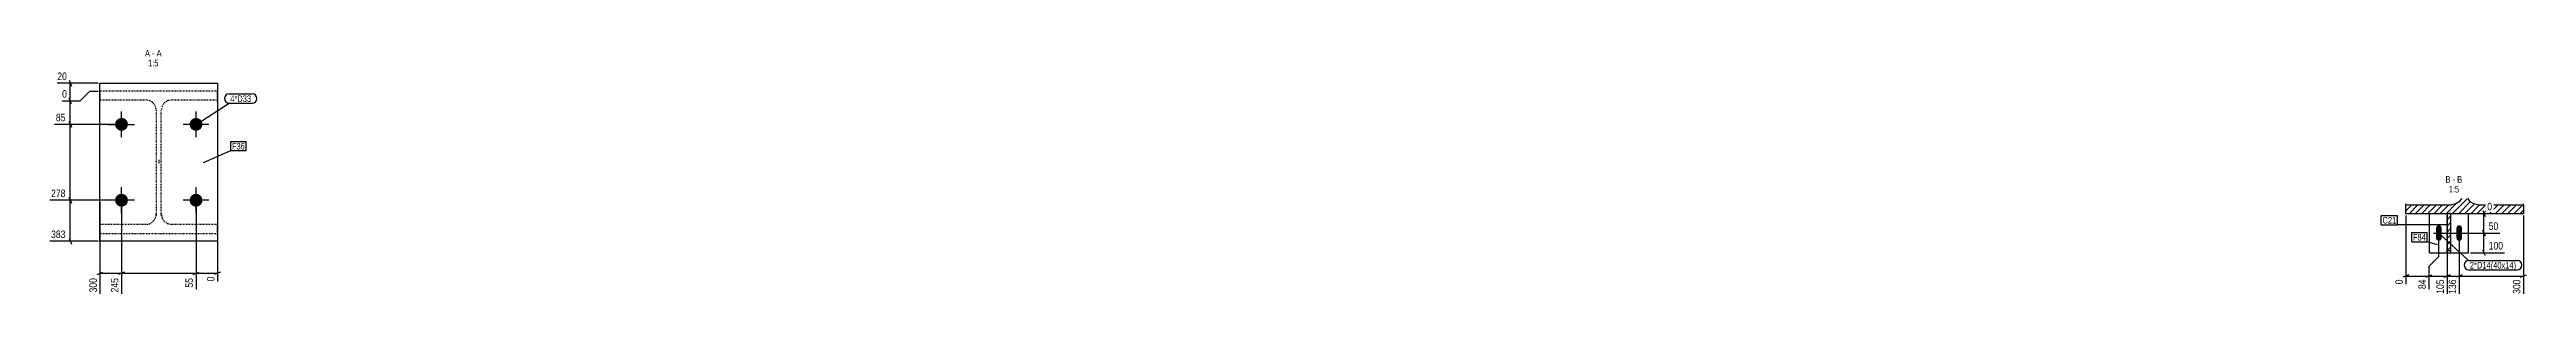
# Model space of a CAD drawing. Header units: millimetres. Extents: x 23 to 83937, y 8 to 4911.
# Drawn here: x 65957 to 72275, y 8 to 634 of the extents above; entities that cross this region are included whole.
import ezdxf

# ---------------------------------------------------------------- set-up
doc = ezdxf.new("R2010")
doc.units = ezdxf.units.MM
doc.linetypes.add('DXK_LINE_DOT2', pattern=[3.9198, 1.9599, -1.9599])
doc.linetypes.add('DXK_LINE_DOT3', pattern=[5.9187, 2.979, -0.9799, 0.9799, -0.9799])
for name, color, linetype in [('MÅLSÆTNING', 7, 'Continuous'), ('STÅL', 7, 'Continuous'), ('TEKST', 7, 'Continuous')]:
    doc.layers.add(name, color=color, linetype=linetype)
doc.styles.add('Arial Narrow', font='ARIALN.TTF', dxfattribs={"height": 0.2})

msp = doc.modelspace()

# ---------------------------------------------------------------- hatches: boundary and pattern name
at = {"layer": 'STÅL', "linetype": 'Continuous'}
for points in [[(66140.9, 460.3, -1), (66140.9, 427.3, -1)], [(66330.9, 427.3, -1), (66330.9, 460.3, -1)], [(66124.4, 250.5, -1), (66157.4, 250.5, -1)], [(66314.4, 250.5, -1), (66347.4, 250.5, -1)], [(72053.8, 186.4), (72051.2, 186.9), (72048.5, 186.4), (72046.2, 184.9), (72044.7, 182.6), (72044.2, 179.9), (72044.2, 153.9), (72044.7, 151.2), (72046.2, 149), (72048.5, 147.4), (72051.2, 146.9), (72053.8, 147.4), (72056.1, 149), (72057.6, 151.2), (72058.2, 153.9), (72058.2, 179.9), (72057.6, 182.6), (72056.1, 184.9)], [(72105.8, 186.4), (72103.2, 186.9), (72100.5, 186.4), (72098.2, 184.9), (72096.7, 182.6), (72096.2, 179.9), (72096.2, 153.9), (72096.7, 151.2), (72098.2, 149), (72100.5, 147.4), (72103.2, 146.9), (72105.8, 147.4), (72108.1, 149), (72109.6, 151.2), (72110.2, 153.9), (72110.2, 179.9), (72109.6, 182.6), (72108.1, 184.9)]]:
    msp.add_hatch(color=96, dxfattribs=at).paths.add_polyline_path(points)
h = msp.add_hatch(dxfattribs=at)
h.set_pattern_fill('', scale=3.5, style=0, pattern_type=0)
h.set_pattern_definition([(45, (72072.167, 216.185), (-7.8577, 7.8577), [])])
h.paths.add_polyline_path([(72082.2, 216.2), (72072.2, 216.2), (72072.2, 122.1), (72082.2, 122.1)])

# ---------------------------------------------------------------- linework, layer by layer
at = {"layer": 'MÅLSÆTNING', "color": 7, "linetype": 'Continuous'}
for p, q in [((66013, 496.3), (66007, 511.3)), ((66035, 503.8), (66060, 528.8)), ((66060, 528.8), (66080.9, 528.8)), ((66060, 528.8), (66080.9, 528.8)), ((66129.7, 443.8), (65969.8, 443.8)), ((66129.7, 443.8), (65969.8, 443.8)), ((65989.3, 503.8), (66035, 503.8)), ((66007, 451.3), (66013, 436.3)), ((66013, 436.3), (66007, 451.3)), ((66010, 443.8), (66010, 503.8)), ((66010, 250.5), (66010, 443.8)), ((66007, 258), (66013, 243)), ((66013, 243), (66007, 258)), ((66135.9, 250.5), (65957.7, 250.5)), ((66135.9, 250.5), (65957.7, 250.5)), ((66010, 146.1), (66010, 250.5)), ((66085.9, 245.5), (66085.9, 12)), ((66140.9, 245.5), (66140.9, 12)), ((66330.9, 245.5), (66330.9, 24.2)), ((66385.9, 245.5), (66385.9, 43.7)), ((71967.2, 211.2), (71967.2, 36.4)), ((72072.2, 211.9), (72072.2, 12)), ((72267.2, 211.9), (72267.2, 12)), ((66080.9, 146.1), (65957.7, 146.1)), ((66007, 153.6), (66013, 138.6)), ((72051.2, 107.1), (72051.2, 161.9)), ((72051.2, 107.1), (72051.2, 161.9)), ((72056.2, 166.9), (72206.5, 166.9)), ((72103.2, 161.9), (72103.2, 12)), ((72103.2, 161.9), (72103.2, 12)), ((72163.3, 174.4), (72169.3, 159.4)), ((72166.3, 116.9), (72166.3, 166.9)), ((66078.4, 61.3), (66093.4, 67.3)), ((66085.9, 64.3), (66140.9, 64.3)), ((66148.4, 67.3), (66133.4, 61.3)), ((66323.4, 61.3), (66338.4, 67.3)), ((66330.9, 64.3), (66385.9, 64.3)), ((66393.4, 67.3), (66378.4, 61.3)), ((72026.2, 24.2), (72026.2, 82.1)), ((72132.2, 116.9), (72218.7, 116.9)), ((72169.3, 109.4), (72163.3, 124.4)), ((71974.7, 60.1), (71959.7, 54.1)), ((72018.7, 54.1), (72033.7, 60.1)), ((72064.7, 54.1), (72079.7, 60.1)), ((72072.2, 57.1), (72103.2, 57.1)), ((72110.7, 60.1), (72095.7, 54.1)), ((72110.7, 60.1), (72095.7, 54.1)), ((72103.2, 57.1), (72267.2, 57.1)), ((72259.7, 54.1), (72274.7, 60.1))]:
    msp.add_line(p, q, dxfattribs=at)
at = {"layer": 'STÅL', "color": 2, "linetype": 'Continuous'}
for p, q in [((66085.9, 146.1), (66085.9, 548.8)), ((66085.9, 548.8), (66385.9, 548.8)), ((66385.9, 548.8), (66385.9, 146.1)), ((71967.2, 238.9), (71967.2, 241.4)), ((71967.2, 216.2), (71967.2, 238.9)), ((72267.2, 216.2), (71967.2, 216.2)), ((72027.2, 116.9), (72027.2, 216.2)), ((72082.2, 216.2), (72072.2, 216.2)), ((72072.2, 216.2), (72072.2, 122.1)), ((72082.2, 122.1), (72082.2, 216.2)), ((72127.2, 116.9), (72127.2, 216.2)), ((72150.4, 238.9), (72140.1, 240.9)), ((72150.4, 238.9), (72267.2, 238.9)), ((72267.2, 238.9), (72267.2, 241.4)), ((72267.2, 238.9), (72267.2, 216.2)), ((66385.9, 146.1), (66085.9, 146.1)), ((72027.2, 116.9), (72127.2, 116.9)), ((72072.2, 116.9), (72072.2, 122.1)), ((72072.2, 122.1), (72082.2, 122.1)), ((72072.2, 116.9), (72082.2, 116.9)), ((72082.2, 116.9), (72082.2, 122.1))]:
    msp.add_line(p, q, dxfattribs=at)
at = {"layer": 'STÅL', "color": 7, "linetype": 'DXK_LINE_DOT2'}
for p, q in [((66385.9, 528.8), (66085.9, 528.8)), ((66085.9, 528.8), (66085.9, 501.5)), ((66085.9, 506.1), (66202.7, 506.1)), ((66213, 504.1), (66202.7, 506.1)), ((66269.2, 506.1), (66258.8, 504.1)), ((66269.2, 506.1), (66385.9, 506.1)), ((66385.9, 501.5), (66385.9, 528.8)), ((66229.7, 478.9), (66227.6, 489.3)), ((66229.7, 211.4), (66229.7, 478.9)), ((66244.2, 489.3), (66242.2, 478.9)), ((66242.2, 211.4), (66242.2, 478.9)), ((66202.7, 188.8), (66213, 190.8)), ((66227.6, 205.6), (66229.7, 216)), ((66242.2, 216), (66244.2, 205.6)), ((66258.8, 190.8), (66269.2, 188.8)), ((71967.2, 216.2), (71967.2, 218.7)), ((72027.2, 216.9), (72072.2, 216.9)), ((72027.2, 216.9), (72027.2, 216.2)), ((72082.2, 216.9), (72072.2, 216.9)), ((72072.2, 216.9), (72072.2, 216.2)), ((72072.2, 122.1), (72072.2, 216.2)), ((72082.2, 122.1), (72082.2, 216.9)), ((72082.2, 216.9), (72127.2, 216.9)), ((72127.2, 216.2), (72127.2, 216.9)), ((72267.2, 216.2), (72267.2, 218.7)), ((66202.7, 188.8), (66085.9, 188.8)), ((66085.9, 188.8), (66085.9, 161.5)), ((66085.9, 166.1), (66385.9, 166.1)), ((66385.9, 188.8), (66269.2, 188.8)), ((66385.9, 161.5), (66385.9, 188.8))]:
    msp.add_line(p, q, dxfattribs=at)
at = {"layer": 'STÅL', "color": 96, "linetype": 'Continuous'}
for p, q in [((66107.9, 443.8), (66173.9, 443.8)), ((66140.9, 410.8), (66140.9, 476.8)), ((66363.9, 443.8), (66297.9, 443.8)), ((66330.9, 410.8), (66330.9, 476.8)), ((66140.9, 217.5), (66140.9, 283.5)), ((66330.9, 217.5), (66330.9, 283.5)), ((66173.9, 250.5), (66107.9, 250.5)), ((66363.9, 250.5), (66297.9, 250.5)), ((72037.2, 166.9), (72065.2, 166.9)), ((72051.2, 152.9), (72051.2, 180.9)), ((72089.2, 166.9), (72117.2, 166.9)), ((72103.2, 152.9), (72103.2, 180.9))]:
    msp.add_line(p, q, dxfattribs=at)
at = {"layer": 'STÅL', "color": 7, "linetype": 'DXK_LINE_DOT3'}
msp.add_line((66235.9, 353.5), (66235.9, 342.9), dxfattribs=at)
at = {"layer": 'STÅL', "color": 7, "linetype": 'DXK_LINE_DOT2'}
for centre, start, end in [((66202.5, 479.1), 22.28623, 67.2851), ((66269.3, 479.1), 112.7149, 157.71377), ((66202.5, 215.8), 292.7149, 337.71377), ((66269.3, 215.8), 202.28623, 247.2851)]:
    msp.add_arc(centre, 27.1, start, end, dxfattribs=at)

# ---------------------------------------------------------------- wipeouts: each hides what was drawn before it
at = {"color": 0, "linetype": 'Continuous'}
for points in [[(66213.5, 616.8), (66213.5, 634.3), (66200.7, 634.3), (66200.7, 616.8)], [(72081.1, 295.3), (72081.1, 312.8), (72068.3, 312.8), (72068.3, 295.3)]]:
    msp.add_wipeout(points, dxfattribs=at).dxf.layer = 'TEKST'
at = {"color": 0}
for points in [[(66471.5, 500.8), (66471.5, 518.3), (66418.2, 518.3), (66418.2, 500.8)], [(66455.4, 379.8), (66455.4, 397.3), (66422.4, 397.3), (66422.4, 379.8)]]:
    msp.add_wipeout(points, dxfattribs=at).dxf.layer = 'TEKST'

# ---------------------------------------------------------------- next in the draw order: wipeouts: each hides what was drawn before it
at = {"color": 0, "linetype": 'Continuous'}
for points, layer in [([(66005.5, 507.8), (66005.5, 535.8), (65985.3, 535.8), (65985.3, 507.8)], 'MÅLSÆTNING'), ([(66001.9, 254.5), (66001.9, 282.5), (65957.3, 282.5), (65957.3, 254.5)], 'MÅLSÆTNING'), ([(66001.9, 150.1), (66001.9, 178.1), (65957.3, 178.1), (65957.3, 150.1)], 'MÅLSÆTNING'), ([(66136.9, 56.2), (66108.9, 56.2), (66108.9, 11.6), (66136.9, 11.6)], 'MÅLSÆTNING'), ([(66381.9, 59.8), (66353.9, 59.8), (66353.9, 39.7), (66381.9, 39.7)], 'MÅLSÆTNING'), ([(72099.2, 52.6), (72071.2, 52.6), (72071.2, 8), (72099.2, 8)], 'MÅLSÆTNING'), ([(72263.2, 52.6), (72235.2, 52.6), (72235.2, 8), (72263.2, 8)], 'MÅLSÆTNING'), ([(66225.1, 616.8), (66225.1, 634.3), (66218.7, 634.3), (66218.7, 616.8)], 'TEKST'), ([(72092.7, 295.3), (72092.7, 312.8), (72086.4, 312.8), (72086.4, 295.3)], 'TEKST')]:
    msp.add_wipeout(points, dxfattribs=at).dxf.layer = layer
at = {"color": 0}
for points in [[(66471.5, 500.8), (66471.5, 518.3), (66418.2, 518.3), (66418.2, 500.8)], [(66455.4, 379.8), (66455.4, 397.3), (66422.4, 397.3), (66422.4, 379.8)], [(72018, 147.9), (72018, 165.4), (71985, 165.4), (71985, 147.9)]]:
    msp.add_wipeout(points, dxfattribs=at).dxf.layer = 'TEKST'

# ---------------------------------------------------------------- next in the draw order: linework, layer by layer
at = {"layer": 'MÅLSÆTNING', "color": 7, "linetype": 'Continuous'}
for p, q in [((66080.9, 548.8), (65977.1, 548.8)), ((66007, 556.3), (66013, 541.3)), ((66013, 496.3), (66007, 511.3)), ((66010, 503.8), (66010, 548.8)), ((66035, 503.8), (66060, 528.8)), ((65989.3, 503.8), (66035, 503.8)), ((66140.9, 245.5), (66140.9, 12)), ((66330.9, 245.5), (66330.9, 24.2)), ((72072.2, 211.9), (72072.2, 12)), ((66148.4, 67.3), (66133.4, 61.3)), ((66140.9, 64.3), (66330.9, 64.3)), ((66323.4, 61.3), (66338.4, 67.3)), ((72026.2, 82.1), (72051.2, 107.1)), ((72026.2, 57.1), (72072.2, 57.1)), ((72079.7, 60.1), (72064.7, 54.1))]:
    msp.add_line(p, q, dxfattribs=at)
at = {"layer": 'TEKST', "color": 7, "linetype": 'Continuous'}
for p, q in [((66415.2, 521.3), (66474.5, 521.3)), ((66330.9, 443.8), (66415.2, 497.8)), ((66415.2, 497.8), (66474.5, 497.8)), ((66419.4, 400.3), (66458.4, 400.3)), ((66419.4, 376.8), (66419.4, 400.3)), ((66458.4, 376.8), (66458.4, 400.3)), ((66349.7, 347), (66419.4, 376.8)), ((66419.4, 376.8), (66458.4, 376.8))]:
    msp.add_line(p, q, dxfattribs=at)
for centre, radius, start, end in [((66415.2, 509.6), 11.7, 90, 270), ((66474.5, 509.6), 11.8, 270, 90)]:
    msp.add_arc(centre, radius, start, end, dxfattribs=at)

# ---------------------------------------------------------------- next in the draw order: texts
at = {"layer": 'MÅLSÆTNING', "color": 3, "linetype": 'Continuous', "style": 'Arial Narrow'}
for s, height, p in [('0', 19.1, (65989.3, 511.8)), ('278', 19.09, (65961.3, 258.5)), ('383', 19.09, (65961.3, 154.1))]:
    msp.add_text(s, height=height, dxfattribs=at).set_placement(p)
for s, height, p in [('245', 19.09, (66132.9, 15.6)), ('0', 19.1, (66377.9, 43.7)), ('136', 19.09, (72095.2, 12)), ('300', 19.09, (72259.2, 12))]:
    msp.add_text(s, height=height, rotation=90.00021, dxfattribs=at).set_placement(p)
at = {"layer": 'TEKST', "color": 3, "style": 'Arial Narrow'}
for s, p in [('4*D33', (66418.2, 500.8)), ('F36', (66422.4, 379.8))]:
    msp.add_text(s, height=16.7, dxfattribs=at).set_placement(p)

# ---------------------------------------------------------------- next in the draw order: wipeouts: each hides what was drawn before it
at = {"color": 0, "linetype": 'Continuous'}
for points, layer in [([(66081.9, 56.2), (66053.9, 56.2), (66053.9, 11.6), (66081.9, 11.6)], 'MÅLSÆTNING'), ([(66243.1, 616.8), (66243.1, 634.3), (66230.4, 634.3), (66230.4, 616.8)], 'TEKST'), ([(72110.8, 295.3), (72110.8, 312.8), (72098, 312.8), (72098, 295.3)], 'TEKST')]:
    msp.add_wipeout(points, dxfattribs=at).dxf.layer = layer
at = {"color": 0}
msp.add_wipeout([(72018, 147.9), (72018, 165.4), (71985, 165.4), (71985, 147.9)], dxfattribs=at).dxf.layer = 'TEKST'

# ---------------------------------------------------------------- next in the draw order: linework, layer by layer
at = {"layer": 'TEKST', "color": 7, "linetype": 'Continuous'}
for p, q in [((71982, 168.4), (72021, 168.4)), ((71982, 144.9), (71982, 168.4)), ((71982, 144.9), (72021, 144.9)), ((72021, 144.9), (72021, 168.4)), ((72047.5, 137.2), (72021, 144.9))]:
    msp.add_line(p, q, dxfattribs=at)

# ---------------------------------------------------------------- next in the draw order: texts
at = {"layer": 'MÅLSÆTNING', "color": 3, "linetype": 'Continuous', "style": 'Arial Narrow'}
msp.add_text('300', height=19.09, rotation=90.00021, dxfattribs=at).set_placement((66077.9, 15.6))
at = {"layer": 'TEKST', "color": 3, "style": 'Arial Narrow'}
msp.add_text('F84', height=16.7, dxfattribs=at).set_placement((71985, 147.9))

# ---------------------------------------------------------------- next in the draw order: wipeouts: each hides what was drawn before it
at = {"color": 0, "linetype": 'Continuous'}
for points, layer in [([(66005.5, 552.8), (66005.5, 580.8), (65973.1, 580.8), (65973.1, 552.8)], 'MÅLSÆTNING'), ([(66001.9, 447.8), (66001.9, 475.8), (65969.5, 475.8), (65969.5, 447.8)], 'MÅLSÆTNING'), ([(66326.9, 56.2), (66298.9, 56.2), (66298.9, 23.8), (66326.9, 23.8)], 'MÅLSÆTNING'), ([(72068.2, 52.6), (72040.2, 52.6), (72040.2, 8), (72068.2, 8)], 'MÅLSÆTNING'), ([(66235.3, 591.8), (66235.3, 609.3), (66208.6, 609.3), (66208.6, 591.8)], 'TEKST'), ([(72102.9, 270.3), (72102.9, 287.8), (72076.2, 287.8), (72076.2, 270.3)], 'TEKST')]:
    msp.add_wipeout(points, dxfattribs=at).dxf.layer = layer

# ---------------------------------------------------------------- next in the draw order: hatches: boundary and pattern name
at = {"layer": 'STÅL', "linetype": 'Continuous'}
h = msp.add_hatch(dxfattribs=at)
h.set_pattern_fill('', scale=3.5, style=0, pattern_type=0)
h.set_pattern_definition([(45, (72108.615, 255.274), (-7.8577, 7.8577), [])])
h.paths.add_polyline_path([(72125.7, 255.3), (72108.6, 255.3), (72103, 246.8), (72094.2, 240.9), (72083.9, 238.9), (71967.2, 238.9), (71967.2, 216.2), (72267.2, 216.2), (72267.2, 238.9), (72150.4, 238.9), (72140.1, 240.9), (72131.3, 246.8)])

# ---------------------------------------------------------------- next in the draw order: linework, layer by layer
at = {"layer": 'MÅLSÆTNING', "color": 7, "linetype": 'Continuous'}
for p, q in [((72026.2, 82.1), (72051.2, 107.1)), ((72026.2, 24.2), (72026.2, 82.1)), ((71967.2, 57.1), (72026.2, 57.1)), ((72018.7, 54.1), (72033.7, 60.1))]:
    msp.add_line(p, q, dxfattribs=at)
at = {"layer": 'STÅL', "color": 2, "linetype": 'Continuous'}
for p, q in [((72108.6, 255.3), (72103, 246.8)), ((72131.3, 246.8), (72125.7, 255.3)), ((71967.2, 238.9), (72083.9, 238.9)), ((72094.2, 240.9), (72083.9, 238.9)), ((72103, 246.8), (72094.2, 240.9)), ((72140.1, 240.9), (72131.3, 246.8))]:
    msp.add_line(p, q, dxfattribs=at)

# ---------------------------------------------------------------- next in the draw order: texts
at = {"layer": 'MÅLSÆTNING', "color": 3, "linetype": 'Continuous', "style": 'Arial Narrow'}
for s, p in [('20', (65977.1, 556.8)), ('85', (65973.5, 451.8))]:
    msp.add_text(s, height=19.09, dxfattribs=at).set_placement(p)
for s, p in [('55', (66322.9, 27.8)), ('105', (72064.2, 12))]:
    msp.add_text(s, height=19.09, rotation=90.00021, dxfattribs=at).set_placement(p)
at = {"layer": 'TEKST', "color": 3, "linetype": 'Continuous', "style": 'Arial Narrow'}
for s, p in [('A', (66200.7, 616.8)), ('A', (66230.4, 616.8)), ('1:5', (66208.6, 591.8)), ('-', (66218.7, 616.8)), ('B', (72068.3, 295.3)), ('1:5', (72076.2, 270.3)), ('-', (72086.4, 295.3)), ('B', (72098, 295.3))]:
    msp.add_text(s, height=16.7, dxfattribs=at).set_placement(p)

# ---------------------------------------------------------------- next in the draw order: wipeouts: each hides what was drawn before it
at = {"color": 0, "linetype": 'Continuous'}
for points in [[(72206.8, 170.9), (72206.8, 198.9), (72174.5, 198.9), (72174.5, 170.9)], [(72022.2, 52.6), (71994.2, 52.6), (71994.2, 20.2), (72022.2, 20.2)]]:
    msp.add_wipeout(points, dxfattribs=at).dxf.layer = 'MÅLSÆTNING'
at = {"color": 0}
msp.add_wipeout([(71942.6, 191.1), (71942.6, 208.6), (71907.4, 208.6), (71907.4, 191.1)], dxfattribs=at).dxf.layer = 'TEKST'

# ---------------------------------------------------------------- next in the draw order: linework, layer by layer
at = {"layer": 'MÅLSÆTNING', "color": 7, "linetype": 'Continuous'}
for p, q in [((72132.2, 216.9), (72187, 216.9)), ((72163.3, 224.4), (72169.3, 209.4))]:
    msp.add_line(p, q, dxfattribs=at)

# ---------------------------------------------------------------- next in the draw order: texts
at = {"layer": 'MÅLSÆTNING', "color": 3, "linetype": 'Continuous', "style": 'Arial Narrow'}
msp.add_text('84', height=19.09, rotation=90.00021, dxfattribs=at).set_placement((72018.2, 24.2))

# ---------------------------------------------------------------- next in the draw order: wipeouts: each hides what was drawn before it
at = {"color": 0, "linetype": 'Continuous'}
for points in [[(72219, 120.9), (72219, 148.9), (72174.5, 148.9), (72174.5, 120.9)], [(71963.2, 52.6), (71935.2, 52.6), (71935.2, 32.4), (71963.2, 32.4)]]:
    msp.add_wipeout(points, dxfattribs=at).dxf.layer = 'MÅLSÆTNING'
at = {"color": 0}
msp.add_wipeout([(71942.6, 191.1), (71942.6, 208.6), (71907.4, 208.6), (71907.4, 191.1)], dxfattribs=at).dxf.layer = 'TEKST'

# ---------------------------------------------------------------- next in the draw order: linework, layer by layer
at = {"layer": 'MÅLSÆTNING', "color": 7, "linetype": 'Continuous'}
for p, q in [((72166.3, 166.9), (72166.3, 216.9)), ((72056.2, 166.9), (72206.5, 166.9)), ((72169.3, 159.4), (72163.3, 174.4))]:
    msp.add_line(p, q, dxfattribs=at)
at = {"layer": 'TEKST', "color": 7, "linetype": 'Continuous'}
for p, q in [((71904.4, 211.6), (71945.6, 211.6)), ((71904.4, 188.1), (71904.4, 211.6)), ((71945.6, 188.1), (71945.6, 211.6)), ((71904.4, 188.1), (71945.6, 188.1)), ((72072.2, 188.1), (71945.6, 188.1))]:
    msp.add_line(p, q, dxfattribs=at)

# ---------------------------------------------------------------- next in the draw order: texts
at = {"layer": 'MÅLSÆTNING', "color": 3, "linetype": 'Continuous', "style": 'Arial Narrow'}
for s, p in [('50', (72178.5, 174.9)), ('100', (72178.5, 124.9))]:
    msp.add_text(s, height=19.09, dxfattribs=at).set_placement(p)
msp.add_text('0', height=19.1, rotation=90.00021, dxfattribs=at).set_placement((71959.2, 36.4))
at = {"layer": 'TEKST', "color": 3, "style": 'Arial Narrow'}
msp.add_text('C21', height=16.7, dxfattribs=at).set_placement((71907.4, 191.1))

# ---------------------------------------------------------------- next in the draw order: wipeouts: each hides what was drawn before it
at = {"color": 0, "linetype": 'Continuous'}
msp.add_wipeout([(72191, 220.9), (72191, 248.9), (72170.8, 248.9), (72170.8, 220.9)], dxfattribs=at).dxf.layer = 'MÅLSÆTNING'
at = {"color": 0}
msp.add_wipeout([(72248.5, 76.5), (72248.5, 94), (72130.2, 94), (72130.2, 76.5)], dxfattribs=at).dxf.layer = 'TEKST'

# ---------------------------------------------------------------- next in the draw order: texts
at = {"layer": 'MÅLSÆTNING', "color": 3, "linetype": 'Continuous', "style": 'Arial Narrow'}
msp.add_text('0', height=19.1, dxfattribs=at).set_placement((72174.8, 224.9))

# ---------------------------------------------------------------- next in the draw order: wipeouts: each hides what was drawn before it
at = {"color": 0}
msp.add_wipeout([(72248.5, 76.5), (72248.5, 94), (72130.2, 94), (72130.2, 76.5)], dxfattribs=at).dxf.layer = 'TEKST'

# ---------------------------------------------------------------- next in the draw order: linework, layer by layer
at = {"layer": 'TEKST', "color": 7, "linetype": 'Continuous'}
for p, q in [((72051.2, 166.9), (72127.2, 97)), ((72127.2, 97), (72251.5, 97)), ((72127.2, 73.5), (72251.5, 73.5))]:
    msp.add_line(p, q, dxfattribs=at)
for centre, start, end in [((72127.2, 85.2), 90, 270), ((72251.5, 85.2), 270, 90)]:
    msp.add_arc(centre, 11.7, start, end, dxfattribs=at)

# ---------------------------------------------------------------- next in the draw order: texts
at = {"layer": 'TEKST', "color": 3, "style": 'Arial Narrow'}
msp.add_text('2*D14(40x14)', height=16.702, dxfattribs=at).set_placement((72130.2, 76.5))

doc.saveas('drawing.dxf')
